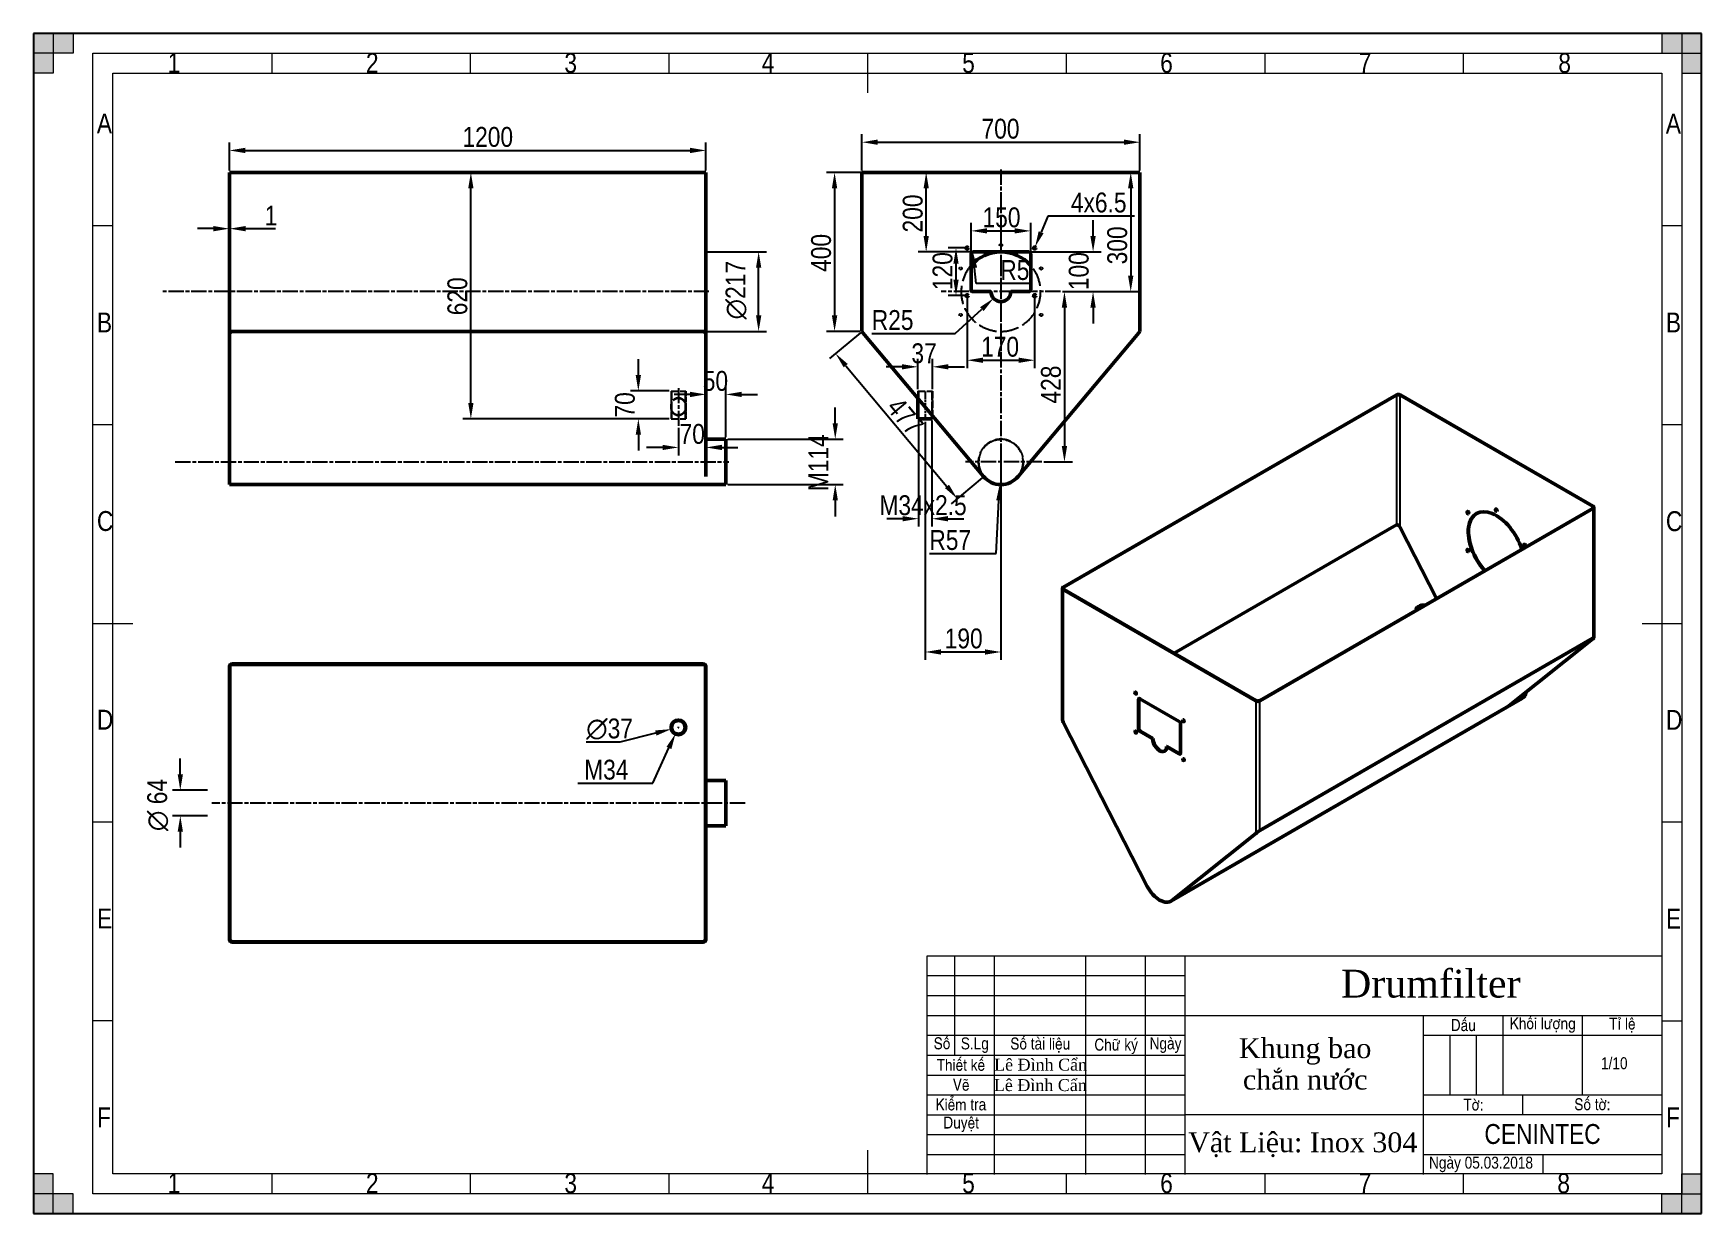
# Model space of a CAD drawing. Header units: millimetres. Extents: x 0 to 4200, y 0 to 2970.
import ezdxf

# ---------------------------------------------------------------- set-up
doc = ezdxf.new("R2010")
doc.units = ezdxf.units.MM
doc.header["$LTSCALE"] = 10
doc.linetypes.add('CHAIN', pattern=[0.7087, 0.4724, -0.0591, 0.1181, -0.0591])
doc.linetypes.add('DASHED', pattern=[0.2067, 0.1654, -0.0413])
for name, color, linetype, lineweight in [('Border (ANSI)', 7, 'Continuous', 70), ('Center Mark (ANSI)', 7, 'Continuous', 25), ('Centerline (ANSI)', 7, 'Continuous', 25), ('Co ban', 7, 'Continuous', 50), ('Dimension (ANSI)', 7, 'Continuous', 25), ('Hidden Narrow (ANSI)', 7, 'DASHED', 25), ('Symbol (ANSI)', 7, 'Continuous', 25)]:
    doc.layers.add(name, color=color, linetype=linetype, lineweight=lineweight)
for name, color, linetype, lineweight, true_color in [('Khung ban ve', 5, 'Continuous', 15, 0x0000ff), ('Lien manh', 7, 'Continuous', 25, 0x020305), ('Manh', 7, 'DASHED', 25, 0x008000), ('Manh khung ten', 7, 'Continuous', 15, 0x994c4c), ('Net chu', 30, 'Continuous', 15, 0xff7f00), ('THIN', 5, 'Continuous', 15, 0x0000ff)]:
    doc.layers.add(name, color=color, linetype=linetype, lineweight=lineweight, true_color=true_color)
doc.styles.add('Linh_50', font='')
doc.styles.add('Note Text (ANSI)', font='')
doc.styles.add('StandardAM_ANSI', font='')
doc.styles.get('Linh_50').set_extended_font_data('VNI-Helve-Condense')
doc.styles.get('Note Text (ANSI)').set_extended_font_data('VNI-Helve-Condense')
doc.styles.get('StandardAM_ANSI').set_extended_font_data('VNI-Helve-Condense')
doc.dimstyles.new('Default - mm (ANSI)', dxfattribs={"dimscale": 10, "dimtxt": 5, "dimasz": 4, "dimexe": 2, "dimexo": 0.5, "dimgap": 0.8, "dimtad": 1, "dimtoh": 1, "dimdec": 0, "dimrnd": 1e-08, "dimzin": 4, "dimdsep": 46, "dimtxsty": 'StandardAM_ANSI', "dimcen": 0.09, "dimdle": 10, "dimclrd": 256, "dimclre": 256, "dimclrt": 256, "dimadec": 1, "dimazin": 1, "dimtfac": 0.61, "dimtofl": 0, "dimtmove": 0, "dimatfit": 3, "dimldrblk": 'DOT', "dimfxl": 1, "dimtolj": 1, "dimtzin": 4, "dimlwd": -1, "dimlwe": -1, "dimarcsym": 0})

msp = doc.modelspace()

# ---------------------------------------------------------------- texts
at = {"layer": 'Symbol (ANSI)', "style": 'Note Text (ANSI)'}
for s, insert, char_height, width, attachment_point, line_spacing_factor in [('{\\fTimes New Roman|b0|i0;\\H50.0000;Khung bao\\P\\fTimes New Roman|b0|i0;\\H50.0000;chắn nước}', (3201.85, 441.27), 50, 333.6601, 2, 0.948986), ('{\\fVNI-Helve-Condense|b0|i0;1/10\\P}', (3946.6, 393.48), 30, 71.9893, 1, 0.25), ('{\\fTimes New Roman|b0|i0;\\H50.0000;Vật Liệu: Inox 304\\P}', (2907.46, 204.48), 50, 577.0016, 1, 0.25)]:
    msp.add_mtext(s, dxfattribs=dict(at, insert=insert, char_height=char_height, width=width, attachment_point=attachment_point, line_spacing_factor=line_spacing_factor))

# ---------------------------------------------------------------- blocks, each defined once
blk = doc.blocks.new('Borders A3_Thuong')
at = {"layer": 'THIN'}
for points in [[(0, 297), (10, 297), (10, 292), (0, 292)], [(5, 297), (5, 287), (0, 287), (0, 297)], [(420, 292), (420, 297), (410, 297), (410, 292)], [(420, 297), (415, 297), (415, 287), (420, 287)], [(0, 0), (5, 0), (5, 10), (0, 10)], [(415, 0), (415, 10), (420, 10), (420, 0)], [(0, 5), (0, 0), (10, 0), (10, 5)], [(420, 0), (410, 0), (410, 5), (420, 5)]]:
    blk.add_hatch(color=256, dxfattribs=at).paths.add_polyline_path(points)
at = {"layer": 'Khung ban ve'}
for p, q in [((210, 292), (210, 282)), ((20, 287), (410, 287)), ((20, 10), (20, 287)), ((410, 287), (410, 10)), ((15, 148.5), (25, 148.5)), ((405, 148.5), (415, 148.5)), ((225, 64.88), (410.02, 64.88)), ((225, 9.88), (225, 64.88)), ((232, 39.88), (232, 64.88)), ((242, 9.88), (242, 64.88)), ((265, 9.88), (265, 64.88)), ((280, 9.88), (280, 64.88)), ((290, 9.88), (290, 64.88)), ((410, 59.88), (410.02, 59.88)), ((410, 54.88), (410.02, 54.88)), ((225, 49.88), (410.02, 49.88)), ((350, 9.88), (350, 49.88)), ((370, 29.88), (370, 49.88)), ((390, 29.88), (390, 49.88)), ((225, 44.88), (290, 44.88)), ((350, 44.88), (410.02, 44.88)), ((225, 39.88), (290, 39.88)), ((410, 39.88), (410.02, 39.88)), ((410, 34.88), (410.02, 34.88)), ((350, 29.88), (410.02, 29.88)), ((375, 24.88), (375, 29.88)), ((410, 24.88), (290, 24.88)), ((410, 19.88), (410.02, 19.88)), ((210, 15.93), (210, 5)), ((410, 10), (20, 10))]:
    blk.add_line(p, q, dxfattribs=at)
at = {"layer": 'Manh khung ten', "lineweight": 25}
for p, q in [((420, 297), (0, 297)), ((0, 297), (0, 0)), ((420, 0), (420, 297)), ((0, 0), (420, 0))]:
    blk.add_line(p, q, dxfattribs=at)
at = {"layer": 'Manh khung ten'}
for p, q in [((0, 297), (420, 297)), ((0, 0), (0, 297)), ((420, 297), (420, 0)), ((15, 292), (415, 292)), ((15, 5), (15, 292)), ((60, 292), (60, 287)), ((110, 292), (110, 287)), ((260, 292), (260, 287)), ((310, 292), (310, 287)), ((360, 292), (360, 287)), ((415, 292), (415, 5)), ((19.97, 248.54), (14.98, 248.54)), ((414.97, 248.54), (409.98, 248.54)), ((19.98, 198.5), (15, 198.5)), ((414.98, 198.5), (410, 198.5)), ((19.98, 98.54), (15, 98.54)), ((414.98, 98.5), (410, 98.5)), ((225, 59.88), (290, 59.88)), ((225, 54.88), (290, 54.88)), ((20, 48.5), (15.02, 48.5)), ((415, 48.46), (410.02, 48.46)), ((356.67, 29.88), (356.67, 44.88)), ((363.33, 29.88), (363.33, 44.88)), ((225, 34.88), (290, 34.88)), ((225, 29.88), (290, 29.88)), ((225, 24.88), (290, 24.88)), ((225, 19.88), (290, 19.88)), ((225, 14.88), (290, 14.88)), ((350, 14.88), (410.02, 14.88)), ((380.01, 14.88), (380.01, 10)), ((60, 10), (60, 5)), ((110, 10), (110, 5)), ((160, 10), (160, 5)), ((260, 10), (260, 5)), ((310, 10), (310, 5)), ((360, 10), (360, 5)), ((415, 5), (15, 5)), ((420, 0), (0, 0))]:
    blk.add_line(p, q, dxfattribs=at)
at = {"layer": 'Net chu'}
blk.add_line((160, 292), (160, 287), dxfattribs=at)
at = {"layer": 'THIN'}
for p, q in [((0, 292), (0, 297)), ((0, 297), (10, 297)), ((0, 297), (5, 297)), ((0, 287), (0, 297)), ((5, 297), (5, 287)), ((10, 297), (10, 292)), ((420, 297), (410, 297)), ((410, 297), (410, 292)), ((420, 297), (415, 297)), ((415, 297), (415, 287)), ((420, 292), (420, 297)), ((420, 287), (420, 297)), ((10, 292), (0, 292)), ((410, 292), (420, 292)), ((5, 287), (0, 287)), ((415, 287), (420, 287)), ((5, 10), (0, 10)), ((0, 10), (0, 0)), ((5, 0), (5, 10)), ((415, 0), (415, 10)), ((415, 10), (420, 10)), ((420, 10), (420, 0)), ((0, 5), (0, 0)), ((10, 5), (0, 5)), ((10, 0), (10, 5)), ((410, 0), (410, 5)), ((410, 5), (420, 5)), ((420, 5), (420, 0)), ((0, 0), (10, 0)), ((0, 0), (5, 0)), ((420, 0), (410, 0)), ((420, 0), (415, 0))]:
    blk.add_line(p, q, dxfattribs=at)
at = {"layer": 'Border (ANSI)', "style": 'Note Text (ANSI)'}
for s, insert, char_height, width, attachment_point in [('\\fTimes New Roman|b0|i0;\\H7.0000;Drumfilter', (351.81, 57.82), 7, 59.8872, 5), ('Daáu', (360, 47.42), 3, 19.9371, 5), ('Khoái löôïng', (379.99, 47.45), 3, 19.9371, 5), ('Tæ leä', (400.02, 47.45), 3, 19.9948, 5), ('Soá', (228.76, 42.83), 3, 7.075, 5), ('S.Lg', (237.02, 42.38), 3, 10.0576, 5), ('Soá taøi lieäu', (253.49, 42.42), 3, 22.8599, 5), ('Chöõ kyù', (272.6, 42.08), 3, 15.0245, 5), ('Ngaøy', (285.03, 42.38), 3, 10.0163, 5), ('Thieát keá', (233.51, 37.41), 3, 16.9679, 5), ('\\fTimes New Roman|b0|i0;\\H3.0000;Lê Đình Cẩn', (253.58, 37.46), 3, 23.4118, 5), ('Veõ', (233.58, 32.4), 3, 17.0139, 5), ('\\fTimes New Roman|b0|i0;\\H3.0000;Lê Đình Cẩn', (253.51, 32.32), 3, 23.4118, 5), ('Kieåm tra', (233.51, 27.45), 3, 16.9779, 5), ('Soá tôø:', (392.49, 27.48), 3, 34.8305, 5), ('Tôø:', (362.55, 27.41), 3, 24.9188, 5), ('Duyeät', (233.58, 22.47), 3, 16.9779, 5), ('\\fVNI-Helve-Condense|b0|i0;\\H5.0000;CENINTEC', (379.95, 20), 5, 59.8872, 5), ('\\fVNI-Helve-Condense|b0|i0;Ngaøy 05.03.2018', (351.37, 12.37), 3, 30.0083, 4)]:
    blk.add_mtext(s, dxfattribs=dict(at, insert=insert, char_height=char_height, width=width, attachment_point=attachment_point))
at = {"layer": 'Net chu', "style": 'Linh_50'}
for s, p in [('1', (33.81, 287.08)), ('2', (83.73, 287.08)), ('3', (133.68, 287.08)), ('4', (183.38, 287.08)), ('5', (233.84, 287.08)), ('6', (283.69, 287.08)), ('7', (333.67, 287.08)), ('8', (383.92, 287.08)), ('A', (15.98, 271.83)), ('A', (410.98, 271.79)), ('B', (16, 221.75)), ('B', (411, 221.75)), ('C', (16, 171.79)), ('C', (411, 171.75)), ('D', (16, 121.79)), ('D', (411, 121.75)), ('E', (16.02, 71.75)), ('E', (411.02, 71.72)), ('F', (16.02, 21.75)), ('F', (411.02, 21.72)), ('1', (33.81, 5.16)), ('2', (83.73, 5.16)), ('3', (133.68, 5.16)), ('4', (183.38, 5.16)), ('5', (233.84, 5.16)), ('6', (283.69, 5.16)), ('7', (333.67, 5.16)), ('8', (383.67, 5.16))]:
    blk.add_text(s, height=5, dxfattribs=at).set_placement(p)
blk = doc.blocks.new('*D5')
at = {"layer": 'Defpoints', "color": 0, "transparency": 16777216}
for p in [(369.9, 1065.2), (443.4, 1065.2), (443.4, 1001.2)]:
    blk.add_point(p, dxfattribs=at)
at = {"layer": 'Dimension (ANSI)', "transparency": 16777216}
for p, q in [((369.9, 1105.2), (369.9, 1145.2)), ((438.4, 1065.2), (349.9, 1065.2)), ((438.4, 1001.2), (349.9, 1001.2)), ((369.9, 961.2), (369.9, 921.2))]:
    blk.add_line(p, q, dxfattribs=at)
for points in [[(363.3, 1105.2), (376.6, 1105.2), (369.9, 1065.2)], [(363.3, 961.2), (376.6, 961.2), (369.9, 1001.2)]]:
    blk.add_solid(points, dxfattribs=at)
at = {"layer": 'Dimension (ANSI)', "color": 150, "true_color": 0x0080ff, "transparency": 16777216, "insert": (286.7, 946.5), "char_height": 50, "attachment_point": 1, "rotation": 90, "style": 'StandardAM_ANSI'}
blk.add_mtext('\\A1; \\fAIGDT|b0|i0;\\H50.0000;n\\fVNI-Helve-Condense|b0|i0;\\H50.0000; 64', dxfattribs=at)
blk = doc.blocks.new('_Dot')
at = {"color": 0, "linetype": 'ByBlock', "lineweight": -2}
blk.add_line((-0.5, 0), (-1, 0), dxfattribs=at)
at = {"color": 0, "linetype": 'ByBlock', "const_width": 0.5}
blk.add_lwpolyline([(-0.25, 0, 1), (0.25, 0, 1)], format="xyb", close=True, dxfattribs=at)
blk = doc.blocks.new('*D6')
at = {"layer": 'Defpoints', "color": 0, "transparency": 16777216}
for p in [(494.4, 2478.6), (493.4, 2330.9), (494.4, 2330.7)]:
    blk.add_point(p, dxfattribs=at)
at = {"layer": 'Dimension (ANSI)', "transparency": 16777216}
for p, q in [((453.4, 2478.6), (413.4, 2478.6)), ((534.4, 2478.6), (609.5, 2478.6))]:
    blk.add_line(p, q, dxfattribs=at)
for points in [[(453.4, 2485.2), (453.4, 2471.9), (493.4, 2478.6)], [(534.4, 2485.2), (534.4, 2471.9), (494.4, 2478.6)]]:
    blk.add_solid(points, dxfattribs=at)
at = {"layer": 'Dimension (ANSI)', "color": 150, "true_color": 0x0080ff, "transparency": 16777216, "insert": (582.4, 2536.6), "char_height": 50, "attachment_point": 1, "style": 'StandardAM_ANSI'}
blk.add_mtext('\\A1;1', dxfattribs=at)
blk = doc.blocks.new('*D7')
at = {"layer": 'Defpoints', "color": 0, "transparency": 16777216}
for p in [(1693.4, 2061.5), (1693.4, 2061.5), (1743.4, 1948.6)]:
    blk.add_point(p, dxfattribs=at)
at = {"layer": 'Dimension (ANSI)', "transparency": 16777216}
for p, q in [((1653.4, 2061.5), (1613.4, 2061.5)), ((1743.4, 1953.6), (1743.4, 2081.5)), ((1783.4, 2061.5), (1823.4, 2061.5))]:
    blk.add_line(p, q, dxfattribs=at)
for points in [[(1653.4, 2068.1), (1653.4, 2054.8), (1693.4, 2061.5)], [(1783.4, 2068.1), (1783.4, 2054.8), (1743.4, 2061.5)]]:
    blk.add_solid(points, dxfattribs=at)
at = {"layer": 'Dimension (ANSI)', "color": 150, "true_color": 0x0080ff, "transparency": 16777216, "insert": (1685.3, 2120.5), "char_height": 50, "attachment_point": 1, "style": 'StandardAM_ANSI'}
blk.add_mtext('\\A1;50', dxfattribs=at)
blk = doc.blocks.new('*D8')
at = {"layer": 'Defpoints', "color": 0, "transparency": 16777216}
for p in [(1743.4, 1948.6), (1743.4, 1834.6), (2018.8, 1834.6)]:
    blk.add_point(p, dxfattribs=at)
at = {"layer": 'Dimension (ANSI)', "transparency": 16777216}
for p, q in [((2018.8, 1988.6), (2018.8, 2028.6)), ((1748.4, 1948.6), (2038.8, 1948.6)), ((1748.4, 1834.6), (2038.8, 1834.6)), ((2018.8, 1794.6), (2018.8, 1754.6))]:
    blk.add_line(p, q, dxfattribs=at)
for points in [[(2012.2, 1988.6), (2025.5, 1988.6), (2018.8, 1948.6)], [(2012.2, 1794.6), (2025.5, 1794.6), (2018.8, 1834.6)]]:
    blk.add_solid(points, dxfattribs=at)
at = {"layer": 'Dimension (ANSI)', "color": 150, "true_color": 0x0080ff, "transparency": 16777216, "insert": (1951.4, 1802), "char_height": 50, "attachment_point": 1, "rotation": 90, "style": 'StandardAM_ANSI'}
blk.add_mtext('\\A1; \\fVNI-Helve-Condense|b0|i0;\\H50.0000;M114', dxfattribs=at)
blk = doc.blocks.new('*D9')
at = {"layer": 'Defpoints', "color": 0, "transparency": 16777216}
for p in [(1693.4, 2675.4), (493.4, 2620.1), (1693.4, 2620.1)]:
    blk.add_point(p, dxfattribs=at)
at = {"layer": 'Dimension (ANSI)', "transparency": 16777216}
for p, q in [((493.4, 2625.1), (493.4, 2695.4)), ((1693.4, 2625.1), (1693.4, 2695.4)), ((533.4, 2675.4), (1653.4, 2675.4))]:
    blk.add_line(p, q, dxfattribs=at)
for points in [[(533.4, 2682.1), (533.4, 2668.8), (493.4, 2675.4)], [(1653.4, 2682.1), (1653.4, 2668.8), (1693.4, 2675.4)]]:
    blk.add_solid(points, dxfattribs=at)
at = {"layer": 'Dimension (ANSI)', "color": 150, "true_color": 0x0080ff, "transparency": 16777216, "insert": (1080.3, 2734.5), "char_height": 50, "attachment_point": 1, "style": 'StandardAM_ANSI'}
blk.add_mtext('\\A1;1200', dxfattribs=at)
blk = doc.blocks.new('*D10')
at = {"layer": 'Defpoints', "color": 0, "transparency": 16777216}
for p in [(2092.8, 2620.1), (2017.1, 2220.1), (2085.8, 2220.1)]:
    blk.add_point(p, dxfattribs=at)
at = {"layer": 'Dimension (ANSI)', "transparency": 16777216}
for p, q in [((2087.8, 2620.1), (1997.1, 2620.1)), ((2017.1, 2580.1), (2017.1, 2260.1)), ((2080.8, 2220.1), (1997.1, 2220.1))]:
    blk.add_line(p, q, dxfattribs=at)
for points in [[(2010.4, 2580.1), (2023.8, 2580.1), (2017.1, 2620.1)], [(2010.4, 2260.1), (2023.8, 2260.1), (2017.1, 2220.1)]]:
    blk.add_solid(points, dxfattribs=at)
at = {"layer": 'Dimension (ANSI)', "color": 150, "true_color": 0x0080ff, "transparency": 16777216, "insert": (1958, 2369.8), "char_height": 50, "attachment_point": 1, "rotation": 90, "style": 'StandardAM_ANSI'}
blk.add_mtext('\\A1;400', dxfattribs=at)
blk = doc.blocks.new('*D11')
at = {"layer": 'Defpoints', "color": 0, "transparency": 16777216}
for p in [(2085.8, 2220.1), (2392.1, 1855), (2325.8, 1799.3)]:
    blk.add_point(p, dxfattribs=at)
at = {"layer": 'Dimension (ANSI)', "transparency": 16777216}
for p, q in [((2082, 2216.8), (2004.2, 2151.6)), ((2045.2, 2133.8), (2300.1, 1830)), ((2388.3, 1851.8), (2310.5, 1786.5))]:
    blk.add_line(p, q, dxfattribs=at)
for points in [[(2050.3, 2138.1), (2040.1, 2129.5), (2019.5, 2164.4)], [(2305.2, 1834.3), (2295, 1825.7), (2325.8, 1799.3)]]:
    blk.add_solid(points, dxfattribs=at)
at = {"layer": 'Dimension (ANSI)', "color": 150, "true_color": 0x0080ff, "transparency": 16777216, "insert": (2183.7, 2058.9), "char_height": 50, "attachment_point": 1, "rotation": 310, "style": 'StandardAM_ANSI'}
blk.add_mtext('\\A1;477', dxfattribs=at)
blk = doc.blocks.new('*D12')
at = {"layer": 'Defpoints', "color": 0, "transparency": 16777216}
for p in [(2435.8, 1891.6), (2432.8, 1834.7)]:
    blk.add_point(p, dxfattribs=at)
at = {"layer": 'Dimension (ANSI)', "transparency": 16777216}
for p, q in [((2423.8, 1661), (2430.8, 1794.7)), ((2255.8, 1661), (2423.8, 1661))]:
    blk.add_line(p, q, dxfattribs=at)
blk.add_solid([(2424.1, 1795.1), (2437.4, 1794.4), (2432.8, 1834.7)], dxfattribs=at)
at = {"layer": 'Dimension (ANSI)', "color": 150, "true_color": 0x0080ff, "transparency": 16777216, "insert": (2255.8, 1720.1), "char_height": 50, "attachment_point": 1, "style": 'StandardAM_ANSI'}
blk.add_mtext('\\A1;R57', dxfattribs=at)
blk = doc.blocks.new('*D13')
at = {"layer": 'Defpoints', "color": 0, "transparency": 16777216}
for p in [(2578.6, 2620.1), (2585.8, 2320.1), (2762.7, 2320.1)]:
    blk.add_point(p, dxfattribs=at)
at = {"layer": 'Dimension (ANSI)', "transparency": 16777216}
for p, q in [((2762.7, 2580.1), (2762.7, 2360.1)), ((2590.8, 2320.1), (2782.7, 2320.1))]:
    blk.add_line(p, q, dxfattribs=at)
for points in [[(2756, 2580.1), (2769.4, 2580.1), (2762.7, 2620.1)], [(2756, 2360.1), (2769.4, 2360.1), (2762.7, 2320.1)]]:
    blk.add_solid(points, dxfattribs=at)
at = {"layer": 'Dimension (ANSI)', "color": 150, "true_color": 0x0080ff, "transparency": 16777216, "insert": (2703.6, 2388.7), "char_height": 50, "attachment_point": 1, "rotation": 90, "style": 'StandardAM_ANSI'}
blk.add_mtext('\\A1;300', dxfattribs=at)
blk = doc.blocks.new('*D14')
at = {"layer": 'Defpoints', "color": 0, "transparency": 16777216}
for p in [(2435.8, 2320.1), (2539, 1891.6), (2595.8, 1891.6)]:
    blk.add_point(p, dxfattribs=at)
at = {"layer": 'Dimension (ANSI)', "transparency": 16777216}
for p, q in [((2595.8, 2280.1), (2595.8, 1931.6)), ((2544, 1891.6), (2615.8, 1891.6))]:
    blk.add_line(p, q, dxfattribs=at)
for points in [[(2589.1, 2280.1), (2602.5, 2280.1), (2595.8, 2320.1)], [(2589.1, 1931.6), (2602.5, 1931.6), (2595.8, 1891.6)]]:
    blk.add_solid(points, dxfattribs=at)
at = {"layer": 'Dimension (ANSI)', "color": 150, "true_color": 0x0080ff, "transparency": 16777216, "insert": (2536.7, 2038.5), "char_height": 50, "attachment_point": 1, "rotation": 90, "style": 'StandardAM_ANSI'}
blk.add_mtext('\\A1;428', dxfattribs=at)
blk = doc.blocks.new('*D15')
at = {"layer": 'Defpoints', "color": 0, "transparency": 16777216}
for p in [(1693.4, 2420.1), (1825.9, 2420.1), (1693.4, 2220.1)]:
    blk.add_point(p, dxfattribs=at)
at = {"layer": 'Dimension (ANSI)', "transparency": 16777216}
for p, q in [((1698.4, 2420.1), (1845.9, 2420.1)), ((1825.9, 2260.1), (1825.9, 2380.1)), ((1698.4, 2220.1), (1845.9, 2220.1))]:
    blk.add_line(p, q, dxfattribs=at)
for points in [[(1819.3, 2380.1), (1832.6, 2380.1), (1825.9, 2420.1)], [(1819.3, 2260.1), (1832.6, 2260.1), (1825.9, 2220.1)]]:
    blk.add_solid(points, dxfattribs=at)
at = {"layer": 'Dimension (ANSI)', "color": 150, "true_color": 0x0080ff, "transparency": 16777216, "insert": (1742.7, 2234.1), "char_height": 50, "attachment_point": 1, "rotation": 90, "style": 'StandardAM_ANSI'}
blk.add_mtext('\\A1; \\fAIGDT|b0|i0;\\H50.0000;n\\fVNI-Helve-Condense|b0|i0;\\H50.0000;217\\P', dxfattribs=at)
blk = doc.blocks.new('*D16')
at = {"layer": 'Defpoints', "color": 0, "transparency": 16777216}
for p in [(2785.8, 2696.1), (2085.8, 2620.1), (2785.8, 2620.1)]:
    blk.add_point(p, dxfattribs=at)
at = {"layer": 'Dimension (ANSI)', "transparency": 16777216}
for p, q in [((2085.8, 2625.1), (2085.8, 2716.1)), ((2125.8, 2696.1), (2745.8, 2696.1)), ((2785.8, 2625.1), (2785.8, 2716.1))]:
    blk.add_line(p, q, dxfattribs=at)
for points in [[(2125.8, 2702.8), (2125.8, 2689.5), (2085.8, 2696.1)], [(2745.8, 2702.8), (2745.8, 2689.5), (2785.8, 2696.1)]]:
    blk.add_solid(points, dxfattribs=at)
at = {"layer": 'Dimension (ANSI)', "color": 150, "true_color": 0x0080ff, "transparency": 16777216, "insert": (2387.1, 2755.2), "char_height": 50, "attachment_point": 1, "style": 'StandardAM_ANSI'}
blk.add_mtext('\\A1;700', dxfattribs=at)
blk = doc.blocks.new('*D17')
at = {"layer": 'Defpoints', "color": 0, "transparency": 16777216}
for p in [(2247.7, 2620.1), (2247.7, 2620.1), (2365.8, 2420.1)]:
    blk.add_point(p, dxfattribs=at)
at = {"layer": 'Dimension (ANSI)', "transparency": 16777216}
for p, q in [((2247.7, 2460.1), (2247.7, 2580.1)), ((2360.8, 2420.1), (2227.7, 2420.1))]:
    blk.add_line(p, q, dxfattribs=at)
for points in [[(2241.1, 2580.1), (2254.4, 2580.1), (2247.7, 2620.1)], [(2241.1, 2460.1), (2254.4, 2460.1), (2247.7, 2420.1)]]:
    blk.add_solid(points, dxfattribs=at)
at = {"layer": 'Dimension (ANSI)', "color": 150, "true_color": 0x0080ff, "transparency": 16777216, "insert": (2188.7, 2469), "char_height": 50, "attachment_point": 1, "rotation": 90, "style": 'StandardAM_ANSI'}
blk.add_mtext('\\A1;200', dxfattribs=at)
blk = doc.blocks.new('*D18')
at = {"layer": 'Defpoints', "color": 0, "transparency": 16777216}
for p in [(2350.8, 2430.1), (2322.8, 2310.1), (2350.8, 2310.1)]:
    blk.add_point(p, dxfattribs=at)
at = {"layer": 'Dimension (ANSI)', "transparency": 16777216}
for p, q in [((2345.8, 2430.1), (2302.8, 2430.1)), ((2322.8, 2390.1), (2322.8, 2350.1)), ((2345.8, 2310.1), (2302.8, 2310.1))]:
    blk.add_line(p, q, dxfattribs=at)
for points in [[(2316.2, 2390.1), (2329.5, 2390.1), (2322.8, 2430.1)], [(2316.2, 2350.1), (2329.5, 2350.1), (2322.8, 2310.1)]]:
    blk.add_solid(points, dxfattribs=at)
at = {"layer": 'Dimension (ANSI)', "color": 150, "true_color": 0x0080ff, "transparency": 16777216, "insert": (2263.8, 2323.9), "char_height": 50, "attachment_point": 1, "rotation": 90, "style": 'StandardAM_ANSI'}
blk.add_mtext('\\A1;120', dxfattribs=at)
blk = doc.blocks.new('*D19')
at = {"layer": 'Defpoints', "color": 0, "transparency": 16777216}
for p in [(2350.8, 2310.1), (2520.8, 2310.1), (2520.8, 2147.5)]:
    blk.add_point(p, dxfattribs=at)
at = {"layer": 'Dimension (ANSI)', "transparency": 16777216}
for p, q in [((2350.8, 2305.1), (2350.8, 2127.5)), ((2520.8, 2305.1), (2520.8, 2127.5)), ((2390.8, 2147.5), (2480.8, 2147.5))]:
    blk.add_line(p, q, dxfattribs=at)
for points in [[(2390.8, 2154.1), (2390.8, 2140.8), (2350.8, 2147.5)], [(2480.8, 2154.1), (2480.8, 2140.8), (2520.8, 2147.5)]]:
    blk.add_solid(points, dxfattribs=at)
at = {"layer": 'Dimension (ANSI)', "color": 150, "true_color": 0x0080ff, "transparency": 16777216, "insert": (2386, 2206.5), "char_height": 50, "attachment_point": 1, "style": 'StandardAM_ANSI'}
blk.add_mtext('\\A1;170', dxfattribs=at)
blk = doc.blocks.new('*D20')
at = {"layer": 'Defpoints', "color": 0, "transparency": 16777216}
for p in [(2435.8, 2320.1), (2417.4, 2303.2)]:
    blk.add_point(p, dxfattribs=at)
at = {"layer": 'Dimension (ANSI)', "transparency": 16777216}
for p, q in [((2320.7, 2214.6), (2387.9, 2276.1)), ((2110.8, 2214.6), (2320.7, 2214.6))]:
    blk.add_line(p, q, dxfattribs=at)
blk.add_solid([(2383.4, 2281.1), (2392.4, 2271.2), (2417.4, 2303.2)], dxfattribs=at)
at = {"layer": 'Dimension (ANSI)', "color": 150, "true_color": 0x0080ff, "transparency": 16777216, "insert": (2110.8, 2273.7), "char_height": 50, "attachment_point": 1, "style": 'StandardAM_ANSI'}
blk.add_mtext('\\A1;R25', dxfattribs=at)
blk = doc.blocks.new('*D21')
at = {"layer": 'Defpoints', "color": 0, "transparency": 16777216}
for p in [(2505.8, 2420.1), (2585.8, 2320.1), (2667.9, 2320.1)]:
    blk.add_point(p, dxfattribs=at)
at = {"layer": 'Dimension (ANSI)', "transparency": 16777216}
for p, q in [((2667.9, 2460.1), (2667.9, 2500.1)), ((2510.8, 2420.1), (2687.9, 2420.1)), ((2590.8, 2320.1), (2687.9, 2320.1)), ((2667.9, 2280.1), (2667.9, 2240.1))]:
    blk.add_line(p, q, dxfattribs=at)
for points in [[(2661.2, 2460.1), (2674.5, 2460.1), (2667.9, 2420.1)], [(2661.2, 2280.1), (2674.5, 2280.1), (2667.9, 2320.1)]]:
    blk.add_solid(points, dxfattribs=at)
at = {"layer": 'Dimension (ANSI)', "color": 150, "true_color": 0x0080ff, "transparency": 16777216, "insert": (2606.7, 2323.9), "char_height": 50, "attachment_point": 1, "rotation": 90, "style": 'StandardAM_ANSI'}
blk.add_mtext('\\A1;100', dxfattribs=at)
blk = doc.blocks.new('*D22')
at = {"layer": 'Defpoints', "color": 0, "transparency": 16777216}
for p in [(2510.8, 2473), (2360.8, 2415.1), (2510.8, 2415.1)]:
    blk.add_point(p, dxfattribs=at)
at = {"layer": 'Dimension (ANSI)', "transparency": 16777216}
for p, q in [((2360.8, 2420.1), (2360.8, 2493)), ((2510.8, 2420.1), (2510.8, 2493)), ((2400.8, 2473), (2470.8, 2473))]:
    blk.add_line(p, q, dxfattribs=at)
for points in [[(2400.8, 2479.7), (2400.8, 2466.4), (2360.8, 2473)], [(2470.8, 2479.7), (2470.8, 2466.4), (2510.8, 2473)]]:
    blk.add_solid(points, dxfattribs=at)
at = {"layer": 'Dimension (ANSI)', "color": 150, "true_color": 0x0080ff, "transparency": 16777216, "insert": (2389.6, 2532.1), "char_height": 50, "attachment_point": 1, "style": 'StandardAM_ANSI'}
blk.add_mtext('\\A1;150', dxfattribs=at)
blk = doc.blocks.new('*D23')
at = {"layer": 'Defpoints', "color": 0, "transparency": 16777216}
for p in [(2365.3, 2420), (2365.8, 2415.1)]:
    blk.add_point(p, dxfattribs=at)
at = {"layer": 'Dimension (ANSI)', "transparency": 16777216}
for p, q in [((2373.6, 2340.5), (2369.4, 2380.2)), ((2508.7, 2340.5), (2373.6, 2340.5))]:
    blk.add_line(p, q, dxfattribs=at)
blk.add_solid([(2376.1, 2380.9), (2362.8, 2379.6), (2365.3, 2420)], dxfattribs=at)
at = {"layer": 'Dimension (ANSI)', "color": 150, "true_color": 0x0080ff, "transparency": 16777216, "insert": (2434.4, 2399.5), "char_height": 50, "attachment_point": 1, "style": 'StandardAM_ANSI'}
blk.add_mtext('\\A1;R5', dxfattribs=at)
blk = doc.blocks.new('*D24')
at = {"layer": 'Defpoints', "color": 0, "transparency": 16777216}
for p in [(2519.8, 2427.6), (2521.8, 2432.5)]:
    blk.add_point(p, dxfattribs=at)
at = {"layer": 'Dimension (ANSI)', "transparency": 16777216}
for p, q in [((2553.9, 2510.3), (2537.1, 2469.4)), ((2772.2, 2510.3), (2553.9, 2510.3)), ((2519.9, 2430.1), (2521.7, 2430.1)), ((2520.8, 2429.2), (2520.8, 2431))]:
    blk.add_line(p, q, dxfattribs=at)
blk.add_solid([(2530.9, 2472), (2543.2, 2466.9), (2521.8, 2432.5)], dxfattribs=at)
at = {"layer": 'Dimension (ANSI)', "color": 150, "true_color": 0x0080ff, "transparency": 16777216, "insert": (2596.1, 2569.4), "char_height": 50, "attachment_point": 1, "style": 'StandardAM_ANSI'}
blk.add_mtext('\\A1; \\fVNI-Helve-Condense|b0|i0;\\H50.0000;4x6.5', dxfattribs=at)
blk = doc.blocks.new('*D25')
at = {"layer": 'Defpoints', "color": 0, "transparency": 16777216}
for p in [(2245.3, 1997.2), (2435.8, 1793.7), (2435.8, 1413.3)]:
    blk.add_point(p, dxfattribs=at)
at = {"layer": 'Dimension (ANSI)', "transparency": 16777216}
for p, q in [((2245.3, 1992.2), (2245.3, 1393.3)), ((2435.8, 1788.7), (2435.8, 1393.3)), ((2285.3, 1413.3), (2395.8, 1413.3))]:
    blk.add_line(p, q, dxfattribs=at)
for points in [[(2285.3, 1420), (2285.3, 1406.6), (2245.3, 1413.3)], [(2395.8, 1420), (2395.8, 1406.6), (2435.8, 1413.3)]]:
    blk.add_solid(points, dxfattribs=at)
at = {"layer": 'Dimension (ANSI)', "color": 150, "true_color": 0x0080ff, "transparency": 16777216, "insert": (2294.4, 1472.4), "char_height": 50, "attachment_point": 1, "style": 'StandardAM_ANSI'}
blk.add_mtext('\\A1;190', dxfattribs=at)
blk = doc.blocks.new('*D26')
at = {"layer": 'Defpoints', "color": 0, "transparency": 16777216}
for p in [(2263.8, 2131), (2226.8, 2070.1), (2263.8, 2070.1)]:
    blk.add_point(p, dxfattribs=at)
at = {"layer": 'Dimension (ANSI)', "transparency": 16777216}
for p, q in [((2226.8, 2075.1), (2226.8, 2151)), ((2263.8, 2075.1), (2263.8, 2151)), ((2186.8, 2131), (2146.8, 2131)), ((2303.8, 2131), (2343.8, 2131))]:
    blk.add_line(p, q, dxfattribs=at)
for points in [[(2186.8, 2137.6), (2186.8, 2124.3), (2226.8, 2131)], [(2303.8, 2137.6), (2303.8, 2124.3), (2263.8, 2131)]]:
    blk.add_solid(points, dxfattribs=at)
at = {"layer": 'Dimension (ANSI)', "color": 150, "true_color": 0x0080ff, "transparency": 16777216, "insert": (2210.5, 2190), "char_height": 50, "attachment_point": 1, "style": 'StandardAM_ANSI'}
blk.add_mtext('\\A1;37', dxfattribs=at)
blk = doc.blocks.new('*D27')
at = {"layer": 'Defpoints', "color": 0, "transparency": 16777216}
for p in [(2228.3, 2000.1), (2262.3, 2000.1), (2262.3, 1748.7)]:
    blk.add_point(p, dxfattribs=at)
at = {"layer": 'Dimension (ANSI)', "transparency": 16777216}
for p, q in [((2228.3, 1995.1), (2228.3, 1728.7)), ((2262.3, 1995.1), (2262.3, 1728.7)), ((2188.3, 1748.7), (2148.3, 1748.7)), ((2302.3, 1748.7), (2342.3, 1748.7))]:
    blk.add_line(p, q, dxfattribs=at)
for points in [[(2188.3, 1755.3), (2188.3, 1742), (2228.3, 1748.7)], [(2302.3, 1755.3), (2302.3, 1742), (2262.3, 1748.7)]]:
    blk.add_solid(points, dxfattribs=at)
at = {"layer": 'Dimension (ANSI)', "color": 150, "true_color": 0x0080ff, "transparency": 16777216, "insert": (2114.1, 1807.7), "char_height": 50, "attachment_point": 1, "style": 'StandardAM_ANSI'}
blk.add_mtext('\\A1; \\fVNI-Helve-Condense|b0|i0;\\H50.0000;M34x2.5', dxfattribs=at)
blk = doc.blocks.new('*D28')
at = {"layer": 'Defpoints', "color": 0, "transparency": 16777216}
for p in [(1623.9, 1982.2), (1693.4, 1928.1), (1693.4, 1928.1)]:
    blk.add_point(p, dxfattribs=at)
at = {"layer": 'Dimension (ANSI)', "transparency": 16777216}
for p, q in [((1623.9, 1977.2), (1623.9, 1908.1)), ((1583.9, 1928.1), (1543.9, 1928.1)), ((1733.4, 1928.1), (1773.4, 1928.1))]:
    blk.add_line(p, q, dxfattribs=at)
for points in [[(1583.9, 1934.7), (1583.9, 1921.4), (1623.9, 1928.1)], [(1733.4, 1934.7), (1733.4, 1921.4), (1693.4, 1928.1)]]:
    blk.add_solid(points, dxfattribs=at)
at = {"layer": 'Dimension (ANSI)', "color": 150, "true_color": 0x0080ff, "transparency": 16777216, "insert": (1626.9, 1987.1), "char_height": 50, "attachment_point": 1, "style": 'StandardAM_ANSI'}
blk.add_mtext('\\A1;70', dxfattribs=at)
blk = doc.blocks.new('*D29')
at = {"layer": 'Defpoints', "color": 0, "transparency": 16777216}
for p in [(1605.4, 2070.1), (1523.1, 2000.1), (1605.4, 2000.1)]:
    blk.add_point(p, dxfattribs=at)
at = {"layer": 'Dimension (ANSI)', "transparency": 16777216}
for p, q in [((1523.1, 2110.1), (1523.1, 2150.1)), ((1600.4, 2070.1), (1503.1, 2070.1)), ((1600.4, 2000.1), (1503.1, 2000.1)), ((1523.1, 1960.1), (1523.1, 1920.1))]:
    blk.add_line(p, q, dxfattribs=at)
for points in [[(1516.4, 2110.1), (1529.8, 2110.1), (1523.1, 2070.1)], [(1516.4, 1960.1), (1529.8, 1960.1), (1523.1, 2000.1)]]:
    blk.add_solid(points, dxfattribs=at)
at = {"layer": 'Dimension (ANSI)', "color": 150, "true_color": 0x0080ff, "transparency": 16777216, "insert": (1464, 2003.3), "char_height": 50, "attachment_point": 1, "rotation": 90, "style": 'StandardAM_ANSI'}
blk.add_mtext('\\A1;70', dxfattribs=at)
blk = doc.blocks.new('*D30')
at = {"layer": 'Defpoints', "color": 0, "transparency": 16777216}
for p in [(1101.4, 2620.1), (1101.4, 2620.1), (1605.4, 2000.1)]:
    blk.add_point(p, dxfattribs=at)
at = {"layer": 'Dimension (ANSI)', "transparency": 16777216}
for p, q in [((1101.4, 2040.1), (1101.4, 2580.1)), ((1600.4, 2000.1), (1081.4, 2000.1))]:
    blk.add_line(p, q, dxfattribs=at)
for points in [[(1094.8, 2580.1), (1108.1, 2580.1), (1101.4, 2620.1)], [(1094.8, 2040.1), (1108.1, 2040.1), (1101.4, 2000.1)]]:
    blk.add_solid(points, dxfattribs=at)
at = {"layer": 'Dimension (ANSI)', "color": 150, "true_color": 0x0080ff, "transparency": 16777216, "insert": (1042.4, 2260.6), "char_height": 50, "attachment_point": 1, "rotation": 90, "style": 'StandardAM_ANSI'}
blk.add_mtext('\\A1;620', dxfattribs=at)
blk = doc.blocks.new('*D31')
at = {"layer": 'Defpoints', "color": 0, "transparency": 16777216}
for p in [(1605.9, 1219.2), (1641.8, 1228.2)]:
    blk.add_point(p, dxfattribs=at)
at = {"layer": 'Dimension (ANSI)', "transparency": 16777216}
for p, q in [((1623, 1223.7), (1624.8, 1223.7)), ((1623.9, 1222.8), (1623.9, 1224.6)), ((1391.7, 1186.9), (1477, 1186.9)), ((1477, 1186.9), (1567.1, 1209.5))]:
    blk.add_line(p, q, dxfattribs=at)
blk.add_solid([(1565.5, 1215.9), (1568.8, 1203), (1605.9, 1219.2)], dxfattribs=at)
at = {"layer": 'Dimension (ANSI)', "color": 150, "true_color": 0x0080ff, "transparency": 16777216, "insert": (1391.7, 1245.9), "char_height": 50, "attachment_point": 1, "style": 'StandardAM_ANSI'}
blk.add_mtext('\\A1;∅37', dxfattribs=at)
blk = doc.blocks.new('*D32')
at = {"layer": 'Defpoints', "color": 0, "transparency": 16777216}
for p in [(1631, 1239.1), (1616.8, 1208.2)]:
    blk.add_point(p, dxfattribs=at)
at = {"layer": 'Dimension (ANSI)', "transparency": 16777216}
for p, q in [((1623, 1223.7), (1624.8, 1223.7)), ((1623.9, 1222.8), (1623.9, 1224.6)), ((1559.7, 1083.1), (1600.2, 1171.8)), ((1370.9, 1083.1), (1559.7, 1083.1))]:
    blk.add_line(p, q, dxfattribs=at)
blk.add_solid([(1594.1, 1174.6), (1606.3, 1169), (1616.8, 1208.2)], dxfattribs=at)
at = {"layer": 'Dimension (ANSI)', "color": 150, "true_color": 0x0080ff, "transparency": 16777216, "insert": (1370.9, 1142.2), "char_height": 50, "attachment_point": 1, "style": 'StandardAM_ANSI'}
blk.add_mtext('\\A1; \\fVNI-Helve-Condense|b0|i0;\\H50.0000;M34', dxfattribs=at)

# ---------------------------------------------------------------- dimensions: what is measured, and where the dimension line sits
at = {"layer": 'Dimension (ANSI)'}
for base, p1, p2, angle, override, picture, middle in [((1693.4, 2675.43), (493.4, 2620.05), (1693.4, 2620.05), 180, {"dimgap": 0.8, "dimtoh": 0, "dimdec": 0, "dimtol": 0, "dimlim": 0, "dimtp": 0, "dimtm": 0, "dimtdec": 2, "dimatfit": 1}, '*D9', (1143.4, 2675.43)), ((2785.81, 2696.12), (2085.81, 2620.05), (2785.81, 2620.05), 180, {"dimgap": 0.8, "dimtoh": 0, "dimdec": 0, "dimtol": 0, "dimlim": 0, "dimtp": 0, "dimtm": 0, "dimtdec": 2, "dimatfit": 1}, '*D16', (2435.81, 2696.12)), ((1101.42, 2620.05), (1605.4, 2000.05), (1101.42, 2620.05), 90, {"dimgap": 0.8, "dimtoh": 0, "dimdec": 0, "dimse2": 1, "dimtol": 0, "dimlim": 0, "dimtp": 0, "dimtm": 0, "dimtdec": 2, "dimatfit": 1}, '*D30', (1101.42, 2310.05)), ((2017.09, 2220.05), (2092.81, 2620.05), (2085.81, 2220.05), 90, {"dimgap": 0.8, "dimtoh": 0, "dimdec": 0, "dimtol": 0, "dimlim": 0, "dimtp": 0, "dimtm": 0, "dimtdec": 2, "dimatfit": 1}, '*D10', (2017.09, 2420.05)), ((2247.74, 2620.05), (2365.81, 2420.05), (2247.74, 2620.05), 270, {"dimgap": 0.8, "dimtoh": 0, "dimdec": 0, "dimse2": 1, "dimtol": 0, "dimlim": 0, "dimtp": 0, "dimtm": 0, "dimtdec": 2, "dimatfit": 1}, '*D17', (2247.74, 2520.05)), ((2762.7, 2320.05), (2578.62, 2620.05), (2585.81, 2320.05), 90, {"dimgap": 0.8, "dimtoh": 0, "dimdec": 0, "dimse1": 1, "dimtol": 0, "dimlim": 0, "dimtp": 0, "dimtm": 0, "dimtdec": 2, "dimatfit": 1}, '*D13', (2762.7, 2438.77)), ((494.4, 2478.58), (493.4, 2330.94), (494.4, 2330.69), 180, {"dimgap": 0.8, "dimtoh": 0, "dimdec": 0, "dimse1": 1, "dimse2": 1, "dimtol": 0, "dimlim": 0, "dimtp": 0, "dimtm": 0, "dimtdec": 2, "dimatfit": 1}, '*D6', (591.94, 2478.58)), ((2667.85, 2320.05), (2505.81, 2420.05), (2585.81, 2320.05), 270, {"dimgap": 1.010526, "dimtoh": 0, "dimdec": 0, "dimtol": 0, "dimlim": 0, "dimtp": 0, "dimtm": 0, "dimtdec": 2}, '*D21', (2667.85, 2370.05)), ((2322.84, 2310.05), (2350.81, 2430.05), (2350.81, 2310.05), 90, {"dimgap": 0.8, "dimtoh": 0, "dimdec": 0, "dimtol": 0, "dimlim": 0, "dimtp": 0, "dimtm": 0, "dimtdec": 2, "dimatfit": 1}, '*D18', (2322.84, 2370.05)), ((2520.81, 2147.47), (2350.81, 2310.05), (2520.81, 2310.05), 180, {"dimgap": 0.8, "dimtoh": 0, "dimdec": 0, "dimtol": 0, "dimlim": 0, "dimtp": 0, "dimtm": 0, "dimtdec": 2, "dimatfit": 1}, '*D19', (2432.17, 2147.47)), ((2595.81, 1891.62), (2435.81, 2320.05), (2539, 1891.62), 90, {"dimgap": 0.8, "dimtoh": 0, "dimdec": 0, "dimse1": 1, "dimtol": 0, "dimlim": 0, "dimtp": 0, "dimtm": 0, "dimtdec": 2, "dimatfit": 1}, '*D14', (2595.81, 2088.7)), ((2325.83, 1799.33), (2085.81, 2220.05), (2392.15, 1854.98), 130, {"dimgap": 0.8, "dimtoh": 0, "dimdec": 0, "dimtol": 0, "dimlim": 0, "dimtp": 0, "dimtm": 0, "dimtdec": 2, "dimatfit": 1}, '*D11', (2172.66, 1981.87)), ((2263.82, 2130.95), (2226.84, 2070.05), (2263.82, 2070.05), 180, {"dimgap": 0.8, "dimtoh": 0, "dimdec": 0, "dimtol": 0, "dimlim": 0, "dimtp": 0, "dimtm": 0, "dimtdec": 2, "dimatfit": 1}, '*D26', (2245.33, 2130.95)), ((1523.1, 2000.05), (1605.4, 2070.05), (1605.4, 2000.05), 90, {"dimgap": 0.8, "dimtoh": 0, "dimdec": 0, "dimtol": 0, "dimlim": 0, "dimtp": 0, "dimtm": 0, "dimtdec": 2, "dimatfit": 1}, '*D29', (1523.1, 2035.05)), ((1693.4, 2061.47), (1743.4, 1948.62), (1693.4, 2061.47), 180, {"dimgap": 0.8, "dimtoh": 0, "dimdec": 0, "dimse2": 1, "dimtol": 0, "dimlim": 0, "dimtp": 0, "dimtm": 0, "dimtdec": 2, "dimatfit": 1}, '*D7', (1718.4, 2061.47)), ((1693.39505716, 1928.05868339), (1623.89505716, 1982.22153493), (1693.39505716, 1928.05868339), 180, {"dimgap": 0.8, "dimtoh": 0, "dimdec": 0, "dimse2": 1, "dimtol": 0, "dimlim": 0, "dimtp": 0, "dimtm": 0, "dimtdec": 2, "dimatfit": 1}, '*D28', (1658.64505716, 1928.05868339)), ((2435.81, 1413.29), (2245.34, 1997.24), (2435.81, 1793.73), 180, {"dimgap": 0.8, "dimtoh": 0, "dimdec": 0, "dimtol": 0, "dimlim": 0, "dimtp": 0, "dimtm": 0, "dimtdec": 2, "dimatfit": 1}, '*D25', (2340.58, 1413.29))]:
    dim = msp.add_linear_dim(base=base, p1=p1, p2=p2, angle=angle, dimstyle='Default - mm (ANSI)', override=override, dxfattribs=at)
    dim.commit()
    dim.dimension.update_dxf_attribs({"geometry": picture, "text_midpoint": middle, "dimtype": 160})
for p1, p2, text, picture, middle in [((2519.82, 2427.65), (2521.8, 2432.46), ' \\fVNI-Helve-Condense|b0|i0;\\H50.0000;4x6.5', '*D24', (2684.12, 2510.32)), ((1630.96, 1239.12), (1616.83, 1208.2), ' \\fVNI-Helve-Condense|b0|i0;\\H50.0000;M34', '*D32', (1443.68, 1083.1))]:
    dim = msp.add_diameter_dim_2p(p1=p1, p2=p2, text=text, dimstyle='Default - mm (ANSI)', override={"dimgap": 0.8, "dimtih": 1, "dimdec": 0, "dimlfac": 1, "dimtol": 0, "dimlim": 0, "dimtp": 0, "dimtm": 0, "dimtdec": 2}, dxfattribs=at)
    dim.commit()
    dim.dimension.update_dxf_attribs({"geometry": picture, "text_midpoint": middle, "dimtype": 163})
dim = msp.add_linear_dim(base=(2510.81, 2473.03), p1=(2360.81, 2415.05), p2=(2510.81, 2415.05), dimstyle='Default - mm (ANSI)', override={"dimgap": 0.8, "dimtoh": 0, "dimdec": 0, "dimtol": 0, "dimlim": 0, "dimtp": 0, "dimtm": 0, "dimtdec": 2, "dimatfit": 1}, dxfattribs=at)
dim.commit()
dim.dimension.update_dxf_attribs({"geometry": '*D22', "text_midpoint": (2435.81, 2473.03), "dimtype": 160})
for base, p1, p2, angle, text, override, picture, middle in [((1825.93, 2420.05), (1693.4, 2220.05), (1693.4, 2420.05), 90, ' \\fAIGDT|b0|i0;\\H50.0000;n\\fVNI-Helve-Condense|b0|i0;\\H50.0000;217\\P', {"dimgap": 0.8, "dimtoh": 0, "dimdec": 0, "dimtol": 0, "dimlim": 0, "dimtp": 0, "dimtm": 0, "dimtdec": 2, "dimatfit": 1, "dimtvp": -0.25}, '*D15', (1825.93, 2328.55)), ((2018.83, 1834.62), (1743.4, 1948.62), (1743.4, 1834.62), 270, ' \\fVNI-Helve-Condense|b0|i0;\\H50.0000;M114', {"dimgap": 1.747368, "dimtoh": 0, "dimdec": 0, "dimtol": 0, "dimlim": 0, "dimtp": 0, "dimtm": 0, "dimtdec": 2}, '*D8', (2018.83, 1891.62)), ((2262.34, 1748.66), (2228.34, 2000.05), (2262.34, 2000.05), 180, ' \\fVNI-Helve-Condense|b0|i0;\\H50.0000;M34x2.5', {"dimgap": 0.8, "dimtoh": 0, "dimdec": 0, "dimtol": 0, "dimlim": 0, "dimtp": 0, "dimtm": 0, "dimtdec": 2, "dimatfit": 1}, '*D27', (2245.34, 1748.66)), ((369.93, 1065.2), (443.4, 1001.2), (443.4, 1065.2), 90, ' \\fAIGDT|b0|i0;\\H50.0000;n\\fVNI-Helve-Condense|b0|i0;\\H50.0000; 64', {"dimgap": 0.8, "dimtoh": 0, "dimdec": 0, "dimtol": 0, "dimlim": 0, "dimtp": 0.2, "dimtm": 0, "dimtdec": 0, "dimatfit": 1}, '*D5', (369.93, 1033.2))]:
    dim = msp.add_linear_dim(base=base, p1=p1, p2=p2, angle=angle, text=text, dimstyle='Default - mm (ANSI)', override=override, dxfattribs=at)
    dim.commit()
    dim.dimension.update_dxf_attribs({"geometry": picture, "text_midpoint": middle, "dimtype": 160})
for center, mpoint, picture, middle in [((2365.81, 2415.05), (2365.29, 2420.03), '*D23', (2471.55, 2340.45)), ((2435.81, 2320.05), (2417.38, 2303.16), '*D20', (2164.88, 2214.62)), ((2435.81, 1891.62), (2432.85, 1834.69), '*D12', (2311.12, 1661.02))]:
    dim = msp.add_radius_dim(center=center, mpoint=mpoint, dimstyle='Default - mm (ANSI)', override={"dimgap": 0.8, "dimtih": 1, "dimdec": 0, "dimlfac": 1, "dimcen": 0, "dimtol": 0, "dimlim": 0, "dimtp": 0, "dimtm": 0, "dimtdec": 2}, dxfattribs=at)
    dim.commit()
    dim.dimension.update_dxf_attribs({"geometry": picture, "text_midpoint": middle, "dimtype": 164})
dim = msp.add_diameter_dim_2p(p1=(1641.84, 1228.15), p2=(1605.95, 1219.17), dimstyle='Default - mm (ANSI)', override={"dimgap": 0.8, "dimtih": 1, "dimdec": 0, "dimlfac": 1, "dimtol": 0, "dimlim": 0, "dimtp": 0, "dimtm": 0, "dimtdec": 2}, dxfattribs=at)
dim.commit()
dim.dimension.update_dxf_attribs({"geometry": '*D31', "text_midpoint": (1476.99, 1186.87), "dimtype": 163})

# ---------------------------------------------------------------- linework, layer by layer
at = {"layer": 'Center Mark (ANSI)', "linetype": 'CHAIN', "ltscale": 8.113447}
for p, q in [((2435.81, 2470.05), (2435.81, 2170.05)), ((2585.81, 2320.05), (2285.81, 2320.05)), ((2539, 1891.62), (2346.7, 1891.62)), ((2435.81, 1899.12), (2435.81, 1784.62))]:
    msp.add_line(p, q, dxfattribs=at)
at = {"layer": 'Centerline (ANSI)', "linetype": 'CHAIN', "ltscale": 8.113447}
for p, q in [((2435.81, 2627.55), (2435.81, 1793.73)), ((1700.9, 2320.05), (325.55, 2320.05)), ((1623.9, 2077.55), (1623.9, 1982.22)), ((357.13, 1891.62), (1750.9, 1891.62)), ((1791.88, 1033.2), (449.16, 1033.2))]:
    msp.add_line(p, q, dxfattribs=at)
at = {"layer": 'Centerline (ANSI)', "linetype": 'CHAIN', "ltscale": 3.959105}
msp.add_line((2245.34, 2068.51), (2245.34, 1997.24), dxfattribs=at)
at = {"layer": 'Co ban'}
for p, q in [((493.4, 2620.05), (493.4, 2211.71)), ((493.4, 2620.05), (500.4, 2620.05)), ((1686.4, 2620.05), (500.4, 2620.05)), ((1686.4, 2620.05), (1693.4, 2620.05)), ((1693.4, 2211.71), (1693.4, 2620.05)), ((2085.81, 2620.05), (2092.81, 2620.05)), ((2085.81, 2620.05), (2085.81, 2220.05)), ((2778.81, 2620.05), (2092.81, 2620.05)), ((2778.81, 2620.05), (2785.81, 2620.05)), ((2785.81, 2220.05), (2785.81, 2620.05)), ((2360.81, 2325.05), (2360.81, 2415.05)), ((2365.81, 2420.05), (2505.81, 2420.05)), ((2510.81, 2415.05), (2510.81, 2325.05)), ((2410.81, 2320.05), (2365.81, 2320.05)), ((2505.81, 2320.05), (2460.81, 2320.05)), ((493.4, 1854.98), (493.4, 2211.71)), ((500.4, 2220.05), (1686.4, 2220.05)), ((1693.4, 2211.71), (1693.4, 1854.98)), ((2092.81, 2211.71), (2085.81, 2220.05)), ((2092.81, 2211.71), (2392.15, 1854.98)), ((2479.47, 1854.98), (2778.81, 2211.71)), ((2785.81, 2220.05), (2778.81, 2211.71)), ((2592.82, 1576.08), (3431.45, 2060.27)), ((2594.24, 1576.08), (3431.45, 2059.45)), ((3441.35, 2060.27), (3926.43, 1780.21)), ((3925.01, 1780.21), (3441.35, 2059.45)), ((2226.84, 2051.97), (2226.84, 2000.05)), ((2226.84, 2000.05), (2263.84, 2000.05)), ((2263.84, 2007.88), (2263.84, 2000.05)), ((1693.4, 1948.62), (1743.4, 1948.62)), ((1743.4, 1834.62), (1743.4, 1948.62)), ((493.4, 1854.98), (493.4, 1834.62)), ((493.4, 1834.62), (1743.4, 1834.62)), ((3087.8, 1291.13), (3925.01, 1774.49)), ((3926.43, 1774.49), (3087.8, 1290.31)), ((3928.48, 1777.35), (3928.48, 1448.76)), ((2871.87, 1410.08), (3431.45, 1733.15)), ((3532.66, 1547.97), (3441.35, 1726.34)), ((2590.77, 1573.23), (2590.77, 1244.63)), ((3077.9, 1290.31), (2592.82, 1570.37)), ((2594.24, 1570.37), (3077.9, 1291.13)), ((3481.56, 1520.55), (3481.56, 1518.47)), ((3087.8, 963.71), (3926.43, 1447.89)), ((3926.43, 1446.8), (3714.76, 1277.73)), ((493.4, 690.2), (493.4, 1376.2)), ((494.4, 1375.2), (494.4, 691.2)), ((500.4, 1383.2), (1686.4, 1383.2)), ((501.4, 1382.2), (1685.4, 1382.2)), ((1692.4, 691.2), (1692.4, 1375.2)), ((1693.4, 1376.2), (1693.4, 690.2)), ((2782.33, 1220.09), (2782.33, 1293.58)), ((2783.03, 1293.98), (2783.03, 1220.5)), ((2785.86, 1295.62), (2884.86, 1238.46)), ((2863.86, 786.21), (3747.74, 1296.52)), ((2592.82, 1236.96), (2804.48, 823.48)), ((2888.39, 1232.34), (2888.39, 1158.85)), ((2817.68, 1195.6), (2785.86, 1213.97)), ((2786.57, 1214.38), (2818.39, 1196.01)), ((2818.39, 1196.01), (2817.68, 1195.6)), ((2853.04, 1175.18), (2853.74, 1175.59)), ((2884.86, 1156.81), (2853.04, 1175.18)), ((2853.74, 1175.59), (2885.56, 1157.22)), ((1693.4, 1090.2), (1743.4, 1090.2)), ((1743.4, 976.2), (1743.4, 1090.2)), ((1693.4, 976.2), (1743.4, 976.2)), ((2866.24, 787.83), (3077.9, 956.9)), ((1686.4, 683.2), (500.4, 683.2)), ((501.4, 684.2), (1685.4, 684.2))]:
    msp.add_line(p, q, dxfattribs=at)
for centre, radius in [((2350.81, 2430.05), 2.6), ((2520.81, 2430.05), 2.6), ((2350.81, 2310.05), 2.6), ((2520.81, 2310.05), 2.6), ((1623.9, 1223.66), 18.5), ((1623.9, 1223.66), 17)]:
    msp.add_circle(centre, radius, dxfattribs=at)
for centre, radius, start, end in [((2365.81, 2415.05), 5, 90, 180), ((2435.81, 2320.05), 100, 41.40962, 138.59038), ((2505.81, 2415.05), 5, 0, 90), ((2365.81, 2325.05), 5, 180, 270), ((2435.81, 2320.05), 25, 180, 0), ((2505.81, 2325.05), 5, 270, 0), ((2435.81, 1891.62), 57, 220, 320), ((500.4, 1376.2), 7, 90, 180), ((501.4, 1375.2), 7, 90, 180), ((1685.4, 1375.2), 7, 0, 90), ((1686.4, 1376.2), 7, 0, 90), ((500.4, 690.2), 7, 180, 270), ((501.4, 691.2), 7, 180, 270), ((1685.4, 691.2), 7, 270, 0), ((1686.4, 690.2), 7, 270, 0)]:
    msp.add_arc(centre, radius, start, end, dxfattribs=at)
for centre, major_axis, ratio, start_param, end_param in [((500.4, 2211.71), (0, 8.34), 0.8390996, 0, 1.5707963), ((1686.4, 2211.71), (0, 8.34), 0.8390996, 4.712389, 6.2831853), ((3436.4, 2057.41), (7, 0), 0.5773503, 0.7853982, 2.3561945), ((3436.4, 2056.59), (-7, 0), 0.5773503, 3.9269908, 5.4977871), ((3683.18, 1674.88), (-50, 86.6), 0.5773503, 4.3585704, 8.2078002), ((3612.24, 1764.42), (-1.62, 2.81), 0.5773503, 0.2193255, 2.9222672), ((3683.89, 1770.82), (-1.62, 2.81), 0.5773503, 0.2193255, 2.9222672), ((3920.06, 1777.35), (7, 0), 0.5773503, 5.4977871, 7.0685835), ((3921.48, 1777.35), (7, 0), 0.5773503, 5.4977871, 7.0685835), ((3436.4, 1723.48), (-4.77, 9.77), 0.5249871, 4.7490291, 6.3198254), ((3683.89, 1675.29), (-50, 86.6), 0.5773503, 0.0070711, 1.9246149), ((3755.54, 1681.69), (-1.62, 2.81), 0.5773503, 0.2193255, 2.9222672), ((3612.24, 1668.89), (-1.62, 2.81), 0.5773503, 0.2193255, 2.9222672), ((2597.77, 1573.23), (-7, 0), 0.5773503, 5.4977871, 7.0685835), ((2599.19, 1573.23), (-7, 0), 0.5773503, 5.4977871, 7.0685835), ((3500.06, 1520.55), (-18.5, 0), 0.5773503, 4.5327769, 6.4627974), ((3500.06, 1520.55), (-17, 0), 0.5773503, 4.595288, 6.4002863), ((3921.48, 1443.94), (6.99, 4.85), 0.0749357, 5.4458424, 7.0166387), ((2775.96, 1310.31), (-1.3, 2.25), 0.5773503, 0.2754335, 2.8661591), ((3719.24, 1345.88), (28.5, -49.36), 0.5773503, 0, 0.5565778), ((2785.86, 1291.54), (-2.5, 4.33), 0.5773503, 5.4977871, 7.0685835), ((2786.57, 1291.94), (-2.5, 4.33), 0.5773503, 0.1418971, 0.7853982), ((3082.85, 1293.98), (7, 0), 0.5773503, 3.9269908, 5.4977871), ((3082.85, 1293.17), (-7, 0), 0.5773503, 0.7853982, 2.3561945), ((2597.77, 1239.82), (-4.77, 9.77), 0.5249871, 0.8220383, 1.6074365), ((2785.86, 1218.05), (-2.5, 4.33), 0.5773503, 0.7853982, 2.3561945), ((2786.57, 1218.46), (2.5, -4.33), 0.5773503, 3.9269908, 5.4977871), ((2884.86, 1234.38), (2.5, -4.33), 0.5773503, 0.7853982, 2.3561945), ((2896.17, 1240.91), (-1.3, 2.25), 0.5773503, 0.2754335, 2.8661591), ((2775.96, 1212.34), (-1.3, 2.25), 0.5773503, 0.2754335, 2.8661591), ((2835.36, 1185.39), (12.5, -21.65), 0.5773503, 3.9269908, 7.0685835), ((2836.07, 1185.8), (12.5, -21.65), 0.5773503, 3.9269908, 6.2548973), ((2884.86, 1160.9), (2.5, -4.33), 0.5773503, 5.4977871, 7.0685835), ((2885.56, 1161.3), (2.5, -4.33), 0.5773503, 5.4977871, 6.1412883), ((2896.17, 1142.93), (-1.3, 2.25), 0.5773503, 0.2754335, 2.8661591), ((3082.85, 959.76), (6.99, 4.85), 0.0749357, 0.7334534, 2.3042497), ((2835.36, 835.57), (28.5, -49.36), 0.5773503, 4.6251225, 6.3704518)]:
    msp.add_ellipse(centre, major_axis=major_axis, ratio=ratio, start_param=start_param, end_param=end_param, dxfattribs=at)
for centre, major_axis in [((3611.53, 1764.01), (1.62, -2.81)), ((3683.18, 1770.41), (1.62, -2.81)), ((3754.83, 1681.28), (1.62, -2.81)), ((3611.53, 1668.48), (1.62, -2.81)), ((2775.26, 1309.91), (-1.3, 2.25)), ((2895.46, 1240.5), (-1.3, 2.25)), ((2775.26, 1211.93), (-1.3, 2.25)), ((2895.46, 1142.52), (-1.3, 2.25))]:
    msp.add_ellipse(centre, major_axis=major_axis, ratio=0.5773503, dxfattribs=at)
at = {"layer": 'Hidden Narrow (ANSI)', "ltscale": 13.332776}
for p, q in [((1605.42, 2070.05), (1605.42, 2000.05)), ((1642.37, 2000.05), (1642.37, 2070.05)), ((2226.87, 2070.05), (2226.87, 2000.05)), ((2263.82, 2000.05), (2263.82, 2070.05))]:
    msp.add_line(p, q, dxfattribs=at)
at = {"layer": 'Hidden Narrow (ANSI)', "ltscale": 28.085869}
msp.add_circle((1623.9, 1223.66), 18.48, dxfattribs=at)
at = {"layer": 'Lien manh'}
for p, q in [((3431.45, 2059.45), (3431.45, 1733.15)), ((3441.35, 1726.34), (3441.35, 2059.45)), ((3925.01, 1780.21), (3925.01, 1774.49)), ((3926.43, 1774.49), (3926.43, 1447.89)), ((2592.82, 1236.96), (2592.82, 1570.37)), ((2594.24, 1570.37), (2594.24, 1576.08)), ((2782.33, 1293.58), (2783.03, 1293.98)), ((2866.24, 787.83), (3714.76, 1277.73)), ((3077.9, 1290.31), (3077.9, 956.9)), ((3087.8, 963.71), (3087.8, 1290.31)), ((2782.33, 1220.09), (2783.03, 1220.5)), ((2785.86, 1213.97), (2786.57, 1214.38)), ((2884.86, 1156.81), (2885.56, 1157.22))]:
    msp.add_line(p, q, dxfattribs=at)
at = {"layer": 'Manh', "ltscale": 28.196718}
for p, q in [((494.4, 2212.07), (494.4, 2620.05)), ((1692.4, 2620.05), (1692.4, 2212.07))]:
    msp.add_line(p, q, dxfattribs=at)
at = {"layer": 'Manh', "ltscale": 27.620155}
for p, q in [((2086.81, 2220.42), (2086.81, 2620.05)), ((2784.81, 2620.05), (2784.81, 2220.42))]:
    msp.add_line(p, q, dxfattribs=at)
at = {"layer": 'Manh', "ltscale": 0.19037}
for p, q in [((1693.4, 2440.3), (1692.4, 2440.3)), ((493.4, 2432.65), (494.4, 2432.65)), ((493.4, 2427.45), (494.4, 2427.45)), ((493.4, 2420.05), (494.4, 2420.05)), ((1693.4, 2433.8), (1692.4, 2433.8)), ((1693.4, 2420.05), (1692.4, 2420.05)), ((1693.4, 2381.8), (1692.4, 2381.8)), ((1693.4, 2375.3), (1692.4, 2375.3)), ((493.4, 2320.05), (494.4, 2320.05)), ((493.4, 2312.65), (494.4, 2312.65)), ((493.4, 2307.45), (494.4, 2307.45)), ((493.4, 2295.05), (494.4, 2295.05)), ((1693.4, 2264.8), (1692.4, 2264.8)), ((1693.4, 2258.3), (1692.4, 2258.3)), ((1693.4, 2220.05), (1692.4, 2220.05)), ((1693.4, 2206.3), (1692.4, 2206.3)), ((1693.4, 2199.8), (1692.4, 2199.8)), ((1693.4, 1137.77), (1692.4, 1137.77)), ((493.4, 1120.8), (494.4, 1120.8)), ((493.4, 1115.6), (494.4, 1115.6)), ((493.4, 1108.2), (494.4, 1108.2)), ((1693.4, 1133.2), (1692.4, 1133.2)), ((1693.4, 1131.27), (1692.4, 1131.27)), ((494.4, 1058.2), (493.4, 1058.2)), ((493.4, 1008.2), (494.4, 1008.2)), ((1693.4, 1036.45), (1692.4, 1036.45)), ((1693.4, 1029.95), (1692.4, 1029.95)), ((493.4, 958.2), (494.4, 958.2)), ((493.4, 950.8), (494.4, 950.8)), ((493.4, 945.6), (494.4, 945.6)), ((1693.4, 935.12), (1692.4, 935.12)), ((1693.4, 933.2), (1692.4, 933.2)), ((1693.4, 928.62), (1692.4, 928.62))]:
    msp.add_line(p, q, dxfattribs=at)
at = {"layer": 'Manh', "ltscale": 28.139776}
for p, q in [((494.4, 1855.62), (494.4, 2212.07)), ((1692.4, 2212.07), (1692.4, 1855.62)), ((2093.81, 2212.07), (2392.91, 1855.62)), ((2478.71, 1855.62), (2777.81, 2212.07))]:
    msp.add_line(p, q, dxfattribs=at)
at = {"layer": 'Manh', "ltscale": 27.276707}
msp.add_line((501.4, 2220.42), (1685.4, 2220.42), dxfattribs=at)
at = {"layer": 'Manh', "ltscale": 2.707885}
for p, q in [((2093.81, 2212.07), (2086.81, 2220.42)), ((2784.81, 2220.42), (2777.81, 2212.07))]:
    msp.add_line(p, q, dxfattribs=at)
at = {"layer": 'Manh', "ltscale": 11.069895}
for p, q in [((1605.4, 2070.05), (1642.4, 2070.05)), ((2226.84, 2070.05), (2263.84, 2070.05)), ((1605.4, 2000.05), (1642.4, 2000.05))]:
    msp.add_line(p, q, dxfattribs=at)
at = {"layer": 'Manh', "ltscale": 7.346231}
for p, q in [((1605.4, 2070.05), (1605.4, 2031.48)), ((1642.4, 2070.05), (1642.4, 2031.48))]:
    msp.add_line(p, q, dxfattribs=at)
at = {"layer": 'Manh', "ltscale": 13.332776}
for p, q in [((1606.9, 2070.05), (1606.9, 2000.05)), ((1640.9, 2070.05), (1640.9, 2000.05)), ((2228.34, 2070.05), (2228.34, 2000.05)), ((2262.34, 2070.05), (2262.34, 2000.05))]:
    msp.add_line(p, q, dxfattribs=at)
at = {"layer": 'Manh', "ltscale": 3.146863}
msp.add_line((2226.84, 2070.05), (2226.84, 2053.53), dxfattribs=at)
at = {"layer": 'Manh', "ltscale": 11.5456}
msp.add_line((2263.84, 2070.05), (2263.84, 2009.44), dxfattribs=at)
at = {"layer": 'Manh', "ltscale": 5.690127}
for p, q in [((1605.4, 2029.93), (1605.4, 2000.05)), ((1642.4, 2029.93), (1642.4, 2000.05))]:
    msp.add_line(p, q, dxfattribs=at)
at = {"layer": 'Manh', "ltscale": 9.713853}
for p, q in [((1692.4, 1947.62), (1743.4, 1947.62)), ((1692.4, 1089.2), (1743.4, 1089.2)), ((1692.4, 977.2), (1743.4, 977.2))]:
    msp.add_line(p, q, dxfattribs=at)
at = {"layer": 'Manh', "ltscale": 9.308003}
msp.add_line((494.4, 1855.62), (494.4, 1835.62), dxfattribs=at)
at = {"layer": 'Manh', "ltscale": 27.466244}
msp.add_line((494.4, 1835.62), (1743.4, 1835.62), dxfattribs=at)
at = {"layer": 'Manh', "ltscale": 3.889358}
for centre in [(2435.81, 2437.05), (2334.49, 2378.55), (2537.14, 2378.55), (2334.49, 2261.55), (2537.14, 2261.55), (2435.81, 2203.05)]:
    msp.add_circle(centre, 3.25, dxfattribs=at)
at = {"layer": 'Manh', "ltscale": 27.739847}
msp.add_arc((2435.81, 2320.05), 100, 138.59038, 41.40962, dxfattribs=at)
at = {"layer": 'Manh', "ltscale": 25.027363}
msp.add_arc((2435.81, 1891.62), 57, 320, 220, dxfattribs=at)
at = {"layer": 'Manh', "ltscale": 30.735357}
msp.add_arc((2435.81, 1891.62), 56, 320, 220, dxfattribs=at)
at = {"layer": 'Manh', "ltscale": 23.642584}
msp.add_arc((2435.81, 1891.62), 56, 220, 320, dxfattribs=at)
at = {"layer": 'Manh', "ltscale": 2.707885}
for centre, start_param, end_param in [((501.4, 2212.07), 0, 1.5707963), ((1685.4, 2212.07), 4.712389, 6.2831853)]:
    msp.add_ellipse(centre, major_axis=(0, 8.34), ratio=0.8390996, start_param=start_param, end_param=end_param, dxfattribs=at)
at = {"layer": 'Manh', "ltscale": 24.237755}
for centre in [(1623.9, 2031.48), (1623.9, 2029.93)]:
    msp.add_ellipse(centre, major_axis=(0, -22.05), ratio=0.8390996, dxfattribs=at)

# ---------------------------------------------------------------- block references
at = {"xscale": 10, "yscale": 10, "zscale": 10}
msp.add_blockref('Borders A3_Thuong', (0, 0), dxfattribs=at)

msp.set_redraw_order([(e.dxf.handle, doc.entitydb.next_handle()) for e in msp.query("TEXT MTEXT ATTDEF DIMENSION ARC_DIMENSION")])  # texts and dimensions are drawn at this point

doc.saveas('drawing.dxf')
